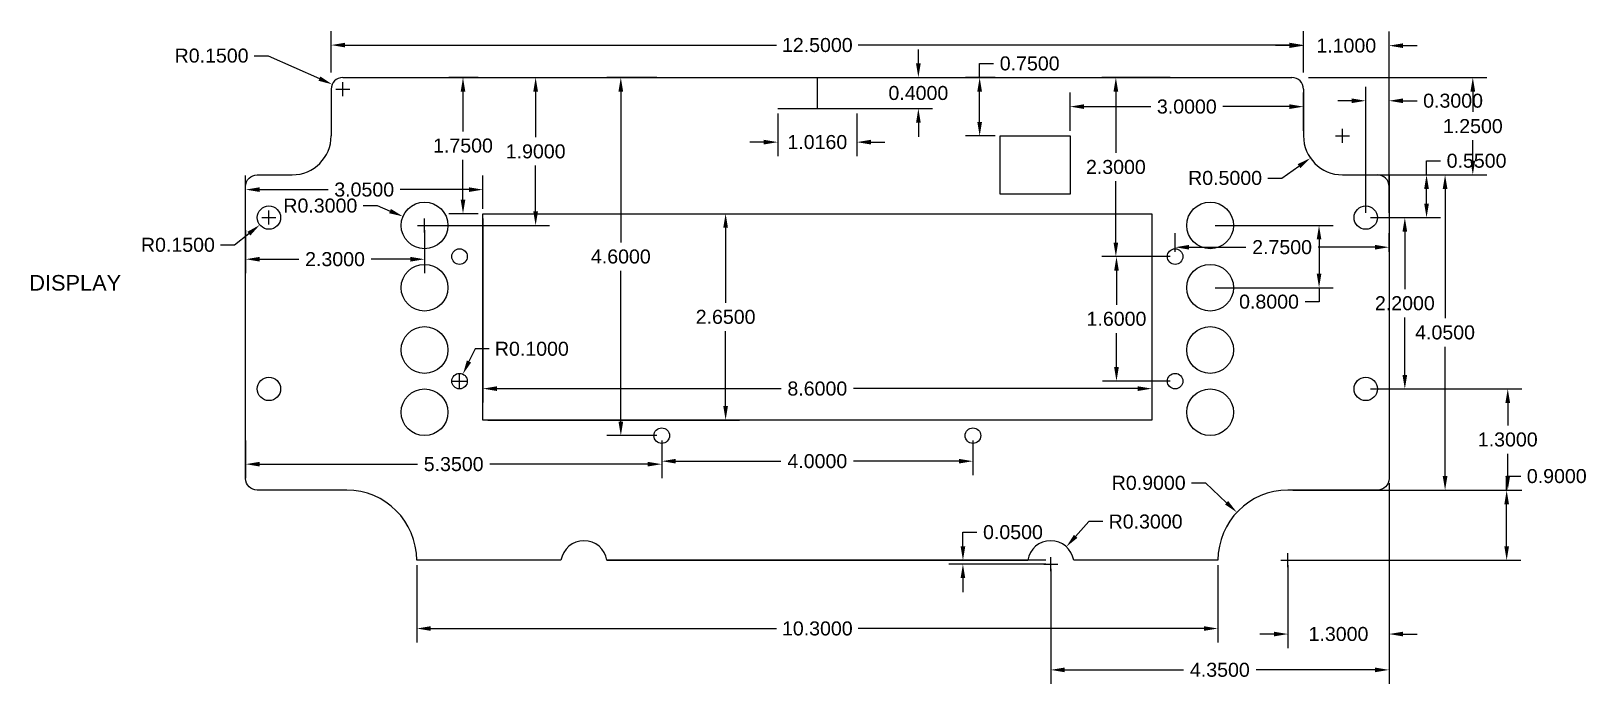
# Model space of a CAD drawing. Header units: inches. Extents: x 4.2 to 70.2, y 12.2 to 51.1.
# Drawn here: x 4.25 to 24.24, y 42.75 to 51.13 of the extents above; entities that cross this region are included whole.
import ezdxf

# ---------------------------------------------------------------- set-up
doc = ezdxf.new("R2010")
doc.units = ezdxf.units.IN
doc.header["$MEASUREMENT"] = 0
doc.styles.get("Standard").update_dxf_attribs({"font": 'arial.ttf'})
doc.dimstyles.get("Standard").update_dxf_attribs({"dimtxt": 0.18, "dimasz": 0.18, "dimexe": 0.18, "dimexo": 0.0625, "dimgap": 0.09, "dimtad": 0, "dimtih": 1, "dimtoh": 1, "dimdec": 4, "dimzin": 0, "dimdsep": 46, "dimtxsty": 'Standard', "dimcen": 0.09, "dimadec": 0, "dimazin": 0, "dimtfac": 1, "dimtdec": 4, "dimtofl": 0, "dimtmove": 0, "dimatfit": 3, "dimfxl": 1, "dimtolj": 1, "dimtzin": 0, "dimarcsym": 0})

msp = doc.modelspace()

# ---------------------------------------------------------------- texts
at = {"insert": (4.22469, 48.00003), "char_height": 0.2, "attachment_point": 1}
msp.add_mtext_dynamic_manual_height_columns('DISPLAY', width=0.7601346, gutter_width=1, heights=[0], dxfattribs=at)

# ---------------------------------------------------------------- blocks, each defined once
blk = doc.blocks.new('*D1')
at = {"color": 0, "lineweight": -2, "transparency": 16777216}
for p, q in [((8.105, 50.6), (8.105, 51.133)), ((20.605, 50.6), (20.605, 51.133)), ((8.285, 50.953), (13.83, 50.953)), ((20.425, 50.953), (14.88, 50.953))]:
    blk.add_line(p, q, dxfattribs=at)
at = {"color": 0, "transparency": 16777216}
for points in [[(8.285, 50.983), (8.285, 50.923), (8.105, 50.953)], [(20.425, 50.983), (20.425, 50.923), (20.605, 50.953)]]:
    blk.add_solid(points, dxfattribs=at)
at = {"layer": 'Defpoints', "color": 0, "transparency": 16777216}
for p in [(8.105, 50.953), (8.105, 50.537), (20.605, 50.537)]:
    blk.add_point(p, dxfattribs=at)
at = {"color": 0, "transparency": 16777216, "insert": (14.355, 50.953), "char_height": 0.18, "attachment_point": 5}
blk.add_mtext('\\A1;12.5000', dxfattribs=at)
blk = doc.blocks.new('*D2')
at = {"color": 0, "lineweight": -2, "transparency": 16777216}
for p, q in [((20.605, 50.6), (20.605, 51.126)), ((21.705, 49.35), (21.705, 51.126)), ((20.425, 50.946), (20.245, 50.946)), ((21.885, 50.946), (22.065, 50.946))]:
    blk.add_line(p, q, dxfattribs=at)
at = {"color": 0, "transparency": 16777216}
for points in [[(20.425, 50.976), (20.425, 50.916), (20.605, 50.946)], [(21.885, 50.976), (21.885, 50.916), (21.705, 50.946)]]:
    blk.add_solid(points, dxfattribs=at)
at = {"layer": 'Defpoints', "color": 0, "transparency": 16777216}
for p in [(20.605, 50.946), (20.605, 50.537), (21.705, 49.287)]:
    blk.add_point(p, dxfattribs=at)
at = {"color": 0, "transparency": 16777216, "insert": (21.155, 50.946), "char_height": 0.18, "attachment_point": 5}
blk.add_mtext('\\A1;1.1000', dxfattribs=at)
blk = doc.blocks.new('*D3')
at = {"color": 0, "lineweight": -2, "transparency": 16777216}
for p, q in [((21.768, 49.287), (22.605, 49.287)), ((22.425, 49.107), (22.425, 47.444)), ((22.425, 45.417), (22.425, 47.08)), ((21.768, 45.237), (22.605, 45.237))]:
    blk.add_line(p, q, dxfattribs=at)
at = {"color": 0, "transparency": 16777216}
for points in [[(22.395, 49.107), (22.455, 49.107), (22.425, 49.287)], [(22.395, 45.417), (22.455, 45.417), (22.425, 45.237)]]:
    blk.add_solid(points, dxfattribs=at)
at = {"layer": 'Defpoints', "color": 0, "transparency": 16777216}
for p in [(21.705, 49.287), (21.705, 45.237), (22.425, 45.237)]:
    blk.add_point(p, dxfattribs=at)
at = {"color": 0, "transparency": 16777216, "insert": (22.425, 47.262), "char_height": 0.18, "attachment_point": 5}
blk.add_mtext('\\A1;4.0500', dxfattribs=at)
blk = doc.blocks.new('*D4')
at = {"color": 0, "lineweight": -2, "transparency": 16777216}
for p, q in [((20.668, 50.537), (22.962, 50.537)), ((22.782, 50.357), (22.782, 50.094)), ((22.782, 49.467), (22.782, 49.73)), ((21.768, 49.287), (22.962, 49.287))]:
    blk.add_line(p, q, dxfattribs=at)
at = {"color": 0, "transparency": 16777216}
for points in [[(22.752, 50.357), (22.812, 50.357), (22.782, 50.537)], [(22.752, 49.467), (22.812, 49.467), (22.782, 49.287)]]:
    blk.add_solid(points, dxfattribs=at)
at = {"layer": 'Defpoints', "color": 0, "transparency": 16777216}
for p in [(20.605, 50.537), (21.705, 49.287), (22.782, 49.287)]:
    blk.add_point(p, dxfattribs=at)
at = {"color": 0, "transparency": 16777216, "insert": (22.782, 49.912), "char_height": 0.18, "attachment_point": 5}
blk.add_mtext('\\A1;1.2500', dxfattribs=at)
blk = doc.blocks.new('*D5')
at = {"color": 0, "lineweight": -2, "transparency": 16777216}
for p, q in [((21.015, 49.787), (21.195, 49.787)), ((21.105, 49.697), (21.105, 49.877)), ((20.327, 49.246), (20.547, 49.399)), ((20.147, 49.246), (20.327, 49.246))]:
    blk.add_line(p, q, dxfattribs=at)
at = {"color": 0, "transparency": 16777216}
blk.add_solid([(20.53, 49.424), (20.564, 49.374), (20.695, 49.502)], dxfattribs=at)
at = {"layer": 'Defpoints', "color": 0, "transparency": 16777216}
for p in [(21.105, 49.787), (20.695, 49.502)]:
    blk.add_point(p, dxfattribs=at)
at = {"color": 0, "transparency": 16777216, "insert": (19.597, 49.246), "char_height": 0.18, "attachment_point": 5}
blk.add_mtext('\\A1;R0.5000', dxfattribs=at)
blk = doc.blocks.new('*D6')
at = {"color": 0, "lineweight": -2, "transparency": 16777216}
for p, q in [((21.405, 48.8), (21.405, 50.418)), ((21.705, 48.8), (21.705, 50.418)), ((21.225, 50.238), (21.045, 50.238)), ((21.885, 50.238), (22.065, 50.238))]:
    blk.add_line(p, q, dxfattribs=at)
at = {"color": 0, "transparency": 16777216}
for points in [[(21.225, 50.268), (21.225, 50.208), (21.405, 50.238)], [(21.885, 50.268), (21.885, 50.208), (21.705, 50.238)]]:
    blk.add_solid(points, dxfattribs=at)
at = {"layer": 'Defpoints', "color": 0, "transparency": 16777216}
for p in [(21.705, 50.238), (21.405, 48.737), (21.705, 48.737)]:
    blk.add_point(p, dxfattribs=at)
at = {"color": 0, "transparency": 16777216, "insert": (22.528, 50.238), "char_height": 0.18, "attachment_point": 5}
blk.add_mtext('\\A1;0.3000', dxfattribs=at)
blk = doc.blocks.new('*D7')
at = {"color": 0, "lineweight": -2, "transparency": 16777216}
for p, q in [((22.187, 49.287), (22.187, 49.467)), ((22.187, 49.467), (22.367, 49.467)), ((21.468, 49.287), (22.367, 49.287)), ((22.187, 48.917), (22.187, 49.107)), ((21.468, 48.737), (22.367, 48.737))]:
    blk.add_line(p, q, dxfattribs=at)
at = {"color": 0, "transparency": 16777216}
for points in [[(22.157, 49.107), (22.217, 49.107), (22.187, 49.287)], [(22.157, 48.917), (22.217, 48.917), (22.187, 48.737)]]:
    blk.add_solid(points, dxfattribs=at)
at = {"layer": 'Defpoints', "color": 0, "transparency": 16777216}
for p in [(21.405, 49.287), (22.187, 49.287), (21.405, 48.737)]:
    blk.add_point(p, dxfattribs=at)
at = {"color": 0, "transparency": 16777216, "insert": (22.83, 49.467), "char_height": 0.18, "attachment_point": 5}
blk.add_mtext('\\A1;0.5500', dxfattribs=at)
blk = doc.blocks.new('*D8')
at = {"color": 0, "lineweight": -2, "transparency": 16777216}
for p, q in [((21.468, 46.537), (23.411, 46.537)), ((23.231, 46.357), (23.231, 46.069)), ((23.231, 45.417), (23.231, 45.705)), ((21.468, 45.237), (23.411, 45.237))]:
    blk.add_line(p, q, dxfattribs=at)
at = {"color": 0, "transparency": 16777216}
for points in [[(23.201, 46.357), (23.261, 46.357), (23.231, 46.537)], [(23.201, 45.417), (23.261, 45.417), (23.231, 45.237)]]:
    blk.add_solid(points, dxfattribs=at)
at = {"layer": 'Defpoints', "color": 0, "transparency": 16777216}
for p in [(21.405, 46.537), (21.405, 45.237), (23.231, 45.237)]:
    blk.add_point(p, dxfattribs=at)
at = {"color": 0, "transparency": 16777216, "insert": (23.231, 45.887), "char_height": 0.18, "attachment_point": 5}
blk.add_mtext('\\A1;1.3000', dxfattribs=at)
blk = doc.blocks.new('*D9')
at = {"color": 0, "lineweight": -2, "transparency": 16777216}
for p, q in [((21.468, 48.737), (22.088, 48.737)), ((21.908, 48.557), (21.908, 47.819)), ((21.908, 46.717), (21.908, 47.455)), ((21.468, 46.537), (22.088, 46.537))]:
    blk.add_line(p, q, dxfattribs=at)
at = {"color": 0, "transparency": 16777216}
for points in [[(21.878, 48.557), (21.938, 48.557), (21.908, 48.737)], [(21.878, 46.717), (21.938, 46.717), (21.908, 46.537)]]:
    blk.add_solid(points, dxfattribs=at)
at = {"layer": 'Defpoints', "color": 0, "transparency": 16777216}
for p in [(21.405, 48.737), (21.405, 46.537), (21.908, 46.537)]:
    blk.add_point(p, dxfattribs=at)
at = {"color": 0, "transparency": 16777216, "insert": (21.908, 47.637), "char_height": 0.18, "attachment_point": 5}
blk.add_mtext('\\A1;2.2000', dxfattribs=at)
blk = doc.blocks.new('*D10')
at = {"color": 0, "lineweight": -2, "transparency": 16777216}
for p, q in [((19.468, 48.637), (20.985, 48.637)), ((20.805, 48.457), (20.805, 48.017)), ((19.468, 47.837), (20.985, 47.837)), ((20.805, 47.837), (20.805, 47.657)), ((20.805, 47.657), (20.625, 47.657))]:
    blk.add_line(p, q, dxfattribs=at)
at = {"color": 0, "transparency": 16777216}
for points in [[(20.775, 48.457), (20.835, 48.457), (20.805, 48.637)], [(20.775, 48.017), (20.835, 48.017), (20.805, 47.837)]]:
    blk.add_solid(points, dxfattribs=at)
at = {"layer": 'Defpoints', "color": 0, "transparency": 16777216}
for p in [(19.405, 48.637), (19.405, 47.837), (20.805, 47.837)]:
    blk.add_point(p, dxfattribs=at)
at = {"color": 0, "transparency": 16777216, "insert": (20.162, 47.657), "char_height": 0.18, "attachment_point": 5}
blk.add_mtext('\\A1;0.8000', dxfattribs=at)
blk = doc.blocks.new('*D11')
at = {"color": 0, "lineweight": -2, "transparency": 16777216}
for p, q in [((18.893, 48.237), (18.021, 48.237)), ((18.201, 48.057), (18.201, 47.619)), ((18.201, 46.817), (18.201, 47.255)), ((18.893, 46.637), (18.021, 46.637))]:
    blk.add_line(p, q, dxfattribs=at)
at = {"color": 0, "transparency": 16777216}
for points in [[(18.171, 48.057), (18.231, 48.057), (18.201, 48.237)], [(18.171, 46.817), (18.231, 46.817), (18.201, 46.637)]]:
    blk.add_solid(points, dxfattribs=at)
at = {"layer": 'Defpoints', "color": 0, "transparency": 16777216}
for p in [(18.201, 48.237), (18.955, 48.237), (18.955, 46.637)]:
    blk.add_point(p, dxfattribs=at)
at = {"color": 0, "transparency": 16777216, "insert": (18.201, 47.437), "char_height": 0.18, "attachment_point": 5}
blk.add_mtext('\\A1;1.6000', dxfattribs=at)
blk = doc.blocks.new('*D12')
at = {"color": 0, "lineweight": -2, "transparency": 16777216}
for p, q in [((18.893, 50.537), (18.013, 50.537)), ((18.193, 50.357), (18.193, 49.569)), ((18.193, 48.417), (18.193, 49.205)), ((18.893, 48.237), (18.013, 48.237))]:
    blk.add_line(p, q, dxfattribs=at)
at = {"color": 0, "transparency": 16777216}
for points in [[(18.163, 50.357), (18.223, 50.357), (18.193, 50.537)], [(18.163, 48.417), (18.223, 48.417), (18.193, 48.237)]]:
    blk.add_solid(points, dxfattribs=at)
at = {"layer": 'Defpoints', "color": 0, "transparency": 16777216}
for p in [(18.193, 50.537), (18.955, 50.537), (18.955, 48.237)]:
    blk.add_point(p, dxfattribs=at)
at = {"color": 0, "transparency": 16777216, "insert": (18.193, 49.387), "char_height": 0.18, "attachment_point": 5}
blk.add_mtext('\\A1;2.3000', dxfattribs=at)
blk = doc.blocks.new('*D13')
at = {"color": 0, "lineweight": -2, "transparency": 16777216}
for p, q in [((18.955, 48.3), (18.955, 48.537)), ((21.705, 48.3), (21.705, 48.537)), ((19.135, 48.357), (19.865, 48.357)), ((21.525, 48.357), (20.795, 48.357))]:
    blk.add_line(p, q, dxfattribs=at)
at = {"color": 0, "transparency": 16777216}
for points in [[(19.135, 48.387), (19.135, 48.327), (18.955, 48.357)], [(21.525, 48.387), (21.525, 48.327), (21.705, 48.357)]]:
    blk.add_solid(points, dxfattribs=at)
at = {"layer": 'Defpoints', "color": 0, "transparency": 16777216}
for p in [(18.955, 48.237), (21.705, 48.357), (21.705, 48.237)]:
    blk.add_point(p, dxfattribs=at)
at = {"color": 0, "transparency": 16777216, "insert": (20.33, 48.357), "char_height": 0.18, "attachment_point": 5}
blk.add_mtext('\\A1;2.7500', dxfattribs=at)
blk = doc.blocks.new('*D14')
at = {"color": 0, "lineweight": -2, "transparency": 16777216}
for p, q in [((9.993, 50.537), (9.62, 50.537)), ((9.8, 50.357), (9.8, 49.844)), ((9.8, 48.967), (9.8, 49.48)), ((9.993, 48.787), (9.62, 48.787))]:
    blk.add_line(p, q, dxfattribs=at)
at = {"color": 0, "transparency": 16777216}
for points in [[(9.77, 50.357), (9.83, 50.357), (9.8, 50.537)], [(9.77, 48.967), (9.83, 48.967), (9.8, 48.787)]]:
    blk.add_solid(points, dxfattribs=at)
at = {"layer": 'Defpoints', "color": 0, "transparency": 16777216}
for p in [(9.8, 50.537), (10.055, 50.537), (10.055, 48.787)]:
    blk.add_point(p, dxfattribs=at)
at = {"color": 0, "transparency": 16777216, "insert": (9.8, 49.662), "char_height": 0.18, "attachment_point": 5}
blk.add_mtext('\\A1;1.7500', dxfattribs=at)
blk = doc.blocks.new('*D15')
at = {"color": 0, "lineweight": -2, "transparency": 16777216}
for p, q in [((7.005, 48.85), (7.005, 49.277)), ((10.055, 48.85), (10.055, 49.277)), ((7.185, 49.097), (8.067, 49.097)), ((9.875, 49.097), (8.993, 49.097))]:
    blk.add_line(p, q, dxfattribs=at)
at = {"color": 0, "transparency": 16777216}
for points in [[(7.185, 49.127), (7.185, 49.067), (7.005, 49.097)], [(9.875, 49.127), (9.875, 49.067), (10.055, 49.097)]]:
    blk.add_solid(points, dxfattribs=at)
at = {"layer": 'Defpoints', "color": 0, "transparency": 16777216}
for p in [(7.005, 49.097), (7.005, 48.787), (10.055, 48.787)]:
    blk.add_point(p, dxfattribs=at)
at = {"color": 0, "transparency": 16777216, "insert": (8.53, 49.097), "char_height": 0.18, "attachment_point": 5}
blk.add_mtext('\\A1;3.0500', dxfattribs=at)
blk = doc.blocks.new('*D16')
at = {"color": 0, "lineweight": -2, "transparency": 16777216}
for p, q in [((7.117, 50.817), (7.297, 50.817)), ((7.297, 50.817), (7.954, 50.522)), ((8.165, 50.387), (8.345, 50.387)), ((8.255, 50.297), (8.255, 50.477))]:
    blk.add_line(p, q, dxfattribs=at)
at = {"color": 0, "transparency": 16777216}
blk.add_solid([(7.966, 50.55), (7.942, 50.495), (8.118, 50.449)], dxfattribs=at)
at = {"layer": 'Defpoints', "color": 0, "transparency": 16777216}
for p in [(8.118, 50.449), (8.255, 50.387)]:
    blk.add_point(p, dxfattribs=at)
at = {"color": 0, "transparency": 16777216, "insert": (6.568, 50.817), "char_height": 0.18, "attachment_point": 5}
blk.add_mtext('\\A1;R0.1500', dxfattribs=at)
blk = doc.blocks.new('*D17')
at = {"color": 0, "lineweight": -2, "transparency": 16777216}
for p, q in [((12.355, 45.875), (12.355, 45.429)), ((16.355, 45.875), (16.355, 45.429)), ((12.535, 45.609), (13.888, 45.609)), ((16.175, 45.609), (14.822, 45.609))]:
    blk.add_line(p, q, dxfattribs=at)
at = {"color": 0, "transparency": 16777216}
for points in [[(12.535, 45.639), (12.535, 45.579), (12.355, 45.609)], [(16.175, 45.639), (16.175, 45.579), (16.355, 45.609)]]:
    blk.add_solid(points, dxfattribs=at)
at = {"layer": 'Defpoints', "color": 0, "transparency": 16777216}
for p in [(12.355, 45.937), (16.355, 45.937), (16.355, 45.609)]:
    blk.add_point(p, dxfattribs=at)
at = {"color": 0, "transparency": 16777216, "insert": (14.355, 45.609), "char_height": 0.18, "attachment_point": 5}
blk.add_mtext('\\A1;4.0000', dxfattribs=at)
blk = doc.blocks.new('*D18')
at = {"color": 0, "lineweight": -2, "transparency": 16777216}
for p, q in [((12.293, 50.537), (11.649, 50.537)), ((11.829, 50.357), (11.829, 48.419)), ((11.829, 46.117), (11.829, 48.055)), ((12.293, 45.937), (11.649, 45.937))]:
    blk.add_line(p, q, dxfattribs=at)
at = {"color": 0, "transparency": 16777216}
for points in [[(11.799, 50.357), (11.859, 50.357), (11.829, 50.537)], [(11.799, 46.117), (11.859, 46.117), (11.829, 45.937)]]:
    blk.add_solid(points, dxfattribs=at)
at = {"layer": 'Defpoints', "color": 0, "transparency": 16777216}
for p in [(11.829, 50.537), (12.355, 50.537), (12.355, 45.937)]:
    blk.add_point(p, dxfattribs=at)
at = {"color": 0, "transparency": 16777216, "insert": (11.829, 48.237), "char_height": 0.18, "attachment_point": 5}
blk.add_mtext('\\A1;4.6000', dxfattribs=at)
blk = doc.blocks.new('*D19')
at = {"color": 0, "lineweight": -2, "transparency": 16777216}
for p, q in [((7.005, 45.875), (7.005, 45.391)), ((12.355, 45.875), (12.355, 45.391)), ((7.185, 45.571), (9.217, 45.571)), ((12.175, 45.571), (10.143, 45.571))]:
    blk.add_line(p, q, dxfattribs=at)
at = {"color": 0, "transparency": 16777216}
for points in [[(7.185, 45.601), (7.185, 45.541), (7.005, 45.571)], [(12.175, 45.601), (12.175, 45.541), (12.355, 45.571)]]:
    blk.add_solid(points, dxfattribs=at)
at = {"layer": 'Defpoints', "color": 0, "transparency": 16777216}
for p in [(7.005, 45.937), (12.355, 45.937), (7.005, 45.571)]:
    blk.add_point(p, dxfattribs=at)
at = {"color": 0, "transparency": 16777216, "insert": (9.68, 45.571), "char_height": 0.18, "attachment_point": 5}
blk.add_mtext('\\A1;5.3500', dxfattribs=at)
blk = doc.blocks.new('*D20')
at = {"color": 0, "lineweight": -2, "transparency": 16777216}
for p, q in [((15.654, 50.717), (15.654, 50.897)), ((14.418, 50.537), (15.834, 50.537)), ((14.418, 50.137), (15.834, 50.137)), ((15.654, 49.957), (15.654, 49.777))]:
    blk.add_line(p, q, dxfattribs=at)
at = {"color": 0, "transparency": 16777216}
for points in [[(15.624, 50.717), (15.684, 50.717), (15.654, 50.537)], [(15.624, 49.957), (15.684, 49.957), (15.654, 50.137)]]:
    blk.add_solid(points, dxfattribs=at)
at = {"layer": 'Defpoints', "color": 0, "transparency": 16777216}
for p in [(14.355, 50.537), (15.654, 50.537), (14.355, 50.137)]:
    blk.add_point(p, dxfattribs=at)
at = {"color": 0, "transparency": 16777216, "insert": (15.654, 50.337), "char_height": 0.18, "attachment_point": 5}
blk.add_mtext('\\A1;0.4000', dxfattribs=at)
blk = doc.blocks.new('*D21')
at = {"color": 0, "lineweight": -2, "transparency": 16777216}
for p, q in [((13.847, 50.075), (13.847, 49.527)), ((14.863, 50.075), (14.863, 49.527)), ((13.667, 49.707), (13.487, 49.707)), ((15.043, 49.707), (15.223, 49.707))]:
    blk.add_line(p, q, dxfattribs=at)
at = {"color": 0, "transparency": 16777216}
for points in [[(13.667, 49.737), (13.667, 49.677), (13.847, 49.707)], [(15.043, 49.737), (15.043, 49.677), (14.863, 49.707)]]:
    blk.add_solid(points, dxfattribs=at)
at = {"layer": 'Defpoints', "color": 0, "transparency": 16777216}
for p in [(13.847, 50.137), (14.863, 50.137), (13.847, 49.707)]:
    blk.add_point(p, dxfattribs=at)
at = {"color": 0, "transparency": 16777216, "insert": (14.355, 49.707), "char_height": 0.18, "attachment_point": 5}
blk.add_mtext('\\A1;1.0160', dxfattribs=at)
blk = doc.blocks.new('*D22')
at = {"color": 0, "lineweight": -2, "transparency": 16777216}
for p, q in [((16.442, 50.537), (16.442, 50.717)), ((16.442, 50.717), (16.622, 50.717)), ((16.643, 50.537), (16.262, 50.537)), ((16.442, 49.967), (16.442, 50.357)), ((16.643, 49.787), (16.262, 49.787))]:
    blk.add_line(p, q, dxfattribs=at)
at = {"color": 0, "transparency": 16777216}
for points in [[(16.412, 50.357), (16.472, 50.357), (16.442, 50.537)], [(16.412, 49.967), (16.472, 49.967), (16.442, 49.787)]]:
    blk.add_solid(points, dxfattribs=at)
at = {"layer": 'Defpoints', "color": 0, "transparency": 16777216}
for p in [(16.442, 50.537), (16.705, 50.537), (16.705, 49.787)]:
    blk.add_point(p, dxfattribs=at)
at = {"color": 0, "transparency": 16777216, "insert": (17.085, 50.717), "char_height": 0.18, "attachment_point": 5}
blk.add_mtext('\\A1;0.7500', dxfattribs=at)
blk = doc.blocks.new('*D23')
at = {"color": 0, "lineweight": -2, "transparency": 16777216}
for p, q in [((17.605, 49.85), (17.605, 50.343)), ((20.605, 49.85), (20.605, 50.343)), ((17.785, 50.163), (18.642, 50.163)), ((20.425, 50.163), (19.568, 50.163))]:
    blk.add_line(p, q, dxfattribs=at)
at = {"color": 0, "transparency": 16777216}
for points in [[(17.785, 50.193), (17.785, 50.133), (17.605, 50.163)], [(20.425, 50.193), (20.425, 50.133), (20.605, 50.163)]]:
    blk.add_solid(points, dxfattribs=at)
at = {"layer": 'Defpoints', "color": 0, "transparency": 16777216}
for p in [(20.605, 50.163), (17.605, 49.787), (20.605, 49.787)]:
    blk.add_point(p, dxfattribs=at)
at = {"color": 0, "transparency": 16777216, "insert": (19.105, 50.163), "char_height": 0.18, "attachment_point": 5}
blk.add_mtext('\\A1;3.0000', dxfattribs=at)
blk = doc.blocks.new('*D24')
at = {"color": 0, "lineweight": -2, "transparency": 16777216}
for p, q in [((7.005, 48.575), (7.005, 48.023)), ((9.305, 48.575), (9.305, 48.023)), ((7.185, 48.203), (7.69, 48.203)), ((9.125, 48.203), (8.62, 48.203))]:
    blk.add_line(p, q, dxfattribs=at)
at = {"color": 0, "transparency": 16777216}
for points in [[(7.185, 48.233), (7.185, 48.173), (7.005, 48.203)], [(9.125, 48.233), (9.125, 48.173), (9.305, 48.203)]]:
    blk.add_solid(points, dxfattribs=at)
at = {"layer": 'Defpoints', "color": 0, "transparency": 16777216}
for p in [(7.005, 48.637), (9.305, 48.637), (7.005, 48.203)]:
    blk.add_point(p, dxfattribs=at)
at = {"color": 0, "transparency": 16777216, "insert": (8.155, 48.203), "char_height": 0.18, "attachment_point": 5}
blk.add_mtext('\\A1;2.3000', dxfattribs=at)
blk = doc.blocks.new('*D25')
at = {"color": 0, "lineweight": -2, "transparency": 16777216}
for p, q in [((9.368, 50.537), (10.914, 50.537)), ((10.734, 50.357), (10.734, 49.769)), ((10.734, 48.817), (10.734, 49.405)), ((9.368, 48.637), (10.914, 48.637))]:
    blk.add_line(p, q, dxfattribs=at)
at = {"color": 0, "transparency": 16777216}
for points in [[(10.704, 50.357), (10.764, 50.357), (10.734, 50.537)], [(10.704, 48.817), (10.764, 48.817), (10.734, 48.637)]]:
    blk.add_solid(points, dxfattribs=at)
at = {"layer": 'Defpoints', "color": 0, "transparency": 16777216}
for p in [(9.305, 50.537), (10.734, 50.537), (9.305, 48.637)]:
    blk.add_point(p, dxfattribs=at)
at = {"color": 0, "transparency": 16777216, "insert": (10.734, 49.587), "char_height": 0.18, "attachment_point": 5}
blk.add_mtext('\\A1;1.9000', dxfattribs=at)
blk = doc.blocks.new('*D26')
at = {"color": 0, "lineweight": -2, "transparency": 16777216}
for p, q in [((10.055, 48.725), (10.055, 46.361)), ((18.655, 48.725), (18.655, 46.361)), ((10.235, 46.541), (13.892, 46.541)), ((18.475, 46.541), (14.819, 46.541))]:
    blk.add_line(p, q, dxfattribs=at)
at = {"color": 0, "transparency": 16777216}
for points in [[(10.235, 46.571), (10.235, 46.511), (10.055, 46.541)], [(18.475, 46.571), (18.475, 46.511), (18.655, 46.541)]]:
    blk.add_solid(points, dxfattribs=at)
at = {"layer": 'Defpoints', "color": 0, "transparency": 16777216}
for p in [(10.055, 48.787), (18.655, 48.787), (10.055, 46.541)]:
    blk.add_point(p, dxfattribs=at)
at = {"color": 0, "transparency": 16777216, "insert": (14.355, 46.541), "char_height": 0.18, "attachment_point": 5}
blk.add_mtext('\\A1;8.6000', dxfattribs=at)
blk = doc.blocks.new('*D27')
at = {"color": 0, "lineweight": -2, "transparency": 16777216}
for p, q in [((10.118, 48.787), (13.356, 48.787)), ((13.176, 48.607), (13.176, 47.644)), ((13.176, 46.317), (13.176, 47.28)), ((10.118, 46.137), (13.356, 46.137))]:
    blk.add_line(p, q, dxfattribs=at)
at = {"color": 0, "transparency": 16777216}
for points in [[(13.146, 48.607), (13.206, 48.607), (13.176, 48.787)], [(13.146, 46.317), (13.206, 46.317), (13.176, 46.137)]]:
    blk.add_solid(points, dxfattribs=at)
at = {"layer": 'Defpoints', "color": 0, "transparency": 16777216}
for p in [(10.055, 48.787), (10.055, 46.137), (13.176, 46.137)]:
    blk.add_point(p, dxfattribs=at)
at = {"color": 0, "transparency": 16777216, "insert": (13.176, 47.462), "char_height": 0.18, "attachment_point": 5}
blk.add_mtext('\\A1;2.6500', dxfattribs=at)
blk = doc.blocks.new('*D28')
at = {"color": 0, "lineweight": -2, "transparency": 16777216}
for p, q in [((9.205, 44.275), (9.205, 43.28)), ((19.505, 44.275), (19.505, 43.28)), ((9.385, 43.46), (13.83, 43.46)), ((19.325, 43.46), (14.88, 43.46))]:
    blk.add_line(p, q, dxfattribs=at)
at = {"color": 0, "transparency": 16777216}
for points in [[(9.385, 43.49), (9.385, 43.43), (9.205, 43.46)], [(19.325, 43.49), (19.325, 43.43), (19.505, 43.46)]]:
    blk.add_solid(points, dxfattribs=at)
at = {"layer": 'Defpoints', "color": 0, "transparency": 16777216}
for p in [(9.205, 44.337), (19.505, 44.337), (19.505, 43.46)]:
    blk.add_point(p, dxfattribs=at)
at = {"color": 0, "transparency": 16777216, "insert": (14.355, 43.46), "char_height": 0.18, "attachment_point": 5}
blk.add_mtext('\\A1;10.3000', dxfattribs=at)
blk = doc.blocks.new('*D29')
at = {"color": 0, "lineweight": -2, "transparency": 16777216}
for p, q in [((19.165, 45.33), (19.345, 45.33)), ((19.345, 45.33), (19.617, 45.076)), ((20.405, 44.247), (20.405, 44.427)), ((20.315, 44.337), (20.495, 44.337))]:
    blk.add_line(p, q, dxfattribs=at)
at = {"color": 0, "transparency": 16777216}
blk.add_solid([(19.637, 45.097), (19.596, 45.054), (19.748, 44.953)], dxfattribs=at)
at = {"layer": 'Defpoints', "color": 0, "transparency": 16777216}
for p in [(19.748, 44.953), (20.405, 44.337)]:
    blk.add_point(p, dxfattribs=at)
at = {"color": 0, "transparency": 16777216, "insert": (18.615, 45.33), "char_height": 0.18, "attachment_point": 5}
blk.add_mtext('\\A1;R0.9000', dxfattribs=at)
blk = doc.blocks.new('*D30')
at = {"color": 0, "lineweight": -2, "transparency": 16777216}
for p, q in [((21.705, 45.325), (21.705, 43.209)), ((20.405, 44.275), (20.405, 43.209)), ((20.225, 43.389), (20.045, 43.389)), ((21.885, 43.389), (22.065, 43.389))]:
    blk.add_line(p, q, dxfattribs=at)
at = {"color": 0, "transparency": 16777216}
for points in [[(20.225, 43.419), (20.225, 43.359), (20.405, 43.389)], [(21.885, 43.419), (21.885, 43.359), (21.705, 43.389)]]:
    blk.add_solid(points, dxfattribs=at)
at = {"layer": 'Defpoints', "color": 0, "transparency": 16777216}
for p in [(21.705, 45.387), (20.405, 44.337), (21.705, 43.389)]:
    blk.add_point(p, dxfattribs=at)
at = {"color": 0, "transparency": 16777216, "insert": (21.055, 43.389), "char_height": 0.18, "attachment_point": 5}
blk.add_mtext('\\A1;1.3000', dxfattribs=at)
blk = doc.blocks.new('*D31')
at = {"color": 0, "lineweight": -2, "transparency": 16777216}
for p, q in [((23.217, 45.237), (23.217, 45.417)), ((23.217, 45.417), (23.397, 45.417)), ((20.468, 45.237), (23.397, 45.237)), ((23.217, 44.517), (23.217, 45.057)), ((20.468, 44.337), (23.397, 44.337))]:
    blk.add_line(p, q, dxfattribs=at)
at = {"color": 0, "transparency": 16777216}
for points in [[(23.187, 45.057), (23.247, 45.057), (23.217, 45.237)], [(23.187, 44.517), (23.247, 44.517), (23.217, 44.337)]]:
    blk.add_solid(points, dxfattribs=at)
at = {"layer": 'Defpoints', "color": 0, "transparency": 16777216}
for p in [(20.405, 45.237), (23.217, 45.237), (20.405, 44.337)]:
    blk.add_point(p, dxfattribs=at)
at = {"color": 0, "transparency": 16777216, "insert": (23.861, 45.417), "char_height": 0.18, "attachment_point": 5}
blk.add_mtext('\\A1;0.9000', dxfattribs=at)
blk = doc.blocks.new('*D32')
at = {"color": 0, "lineweight": -2, "transparency": 16777216}
for p, q in [((17.846, 44.833), (17.676, 44.644)), ((18.026, 44.833), (17.846, 44.833)), ((17.355, 44.197), (17.355, 44.377)), ((17.265, 44.287), (17.445, 44.287))]:
    blk.add_line(p, q, dxfattribs=at)
at = {"color": 0, "transparency": 16777216}
blk.add_solid([(17.654, 44.664), (17.698, 44.624), (17.556, 44.51)], dxfattribs=at)
at = {"layer": 'Defpoints', "color": 0, "transparency": 16777216}
for p in [(17.556, 44.51), (17.355, 44.287)]:
    blk.add_point(p, dxfattribs=at)
at = {"color": 0, "transparency": 16777216, "insert": (18.575, 44.833), "char_height": 0.18, "attachment_point": 5}
blk.add_mtext('\\A1;R0.3000', dxfattribs=at)
blk = doc.blocks.new('*D33')
at = {"color": 0, "lineweight": -2, "transparency": 16777216}
for p, q in [((16.227, 44.517), (16.227, 44.697)), ((16.227, 44.697), (16.407, 44.697)), ((17.293, 44.337), (16.047, 44.337)), ((17.293, 44.287), (16.047, 44.287)), ((16.227, 44.107), (16.227, 43.927))]:
    blk.add_line(p, q, dxfattribs=at)
at = {"color": 0, "transparency": 16777216}
for points in [[(16.197, 44.517), (16.257, 44.517), (16.227, 44.337)], [(16.197, 44.107), (16.257, 44.107), (16.227, 44.287)]]:
    blk.add_solid(points, dxfattribs=at)
at = {"layer": 'Defpoints', "color": 0, "transparency": 16777216}
for p in [(16.227, 44.337), (17.355, 44.337), (17.355, 44.287)]:
    blk.add_point(p, dxfattribs=at)
at = {"color": 0, "transparency": 16777216, "insert": (16.87, 44.697), "char_height": 0.18, "attachment_point": 5}
blk.add_mtext('\\A1;0.0500', dxfattribs=at)
blk = doc.blocks.new('*D34')
at = {"color": 0, "lineweight": -2, "transparency": 16777216}
for p, q in [((21.705, 45.325), (21.705, 42.749)), ((17.355, 44.225), (17.355, 42.749)), ((17.535, 42.929), (19.063, 42.929)), ((21.525, 42.929), (19.997, 42.929))]:
    blk.add_line(p, q, dxfattribs=at)
at = {"color": 0, "transparency": 16777216}
for points in [[(17.535, 42.959), (17.535, 42.899), (17.355, 42.929)], [(21.525, 42.959), (21.525, 42.899), (21.705, 42.929)]]:
    blk.add_solid(points, dxfattribs=at)
at = {"layer": 'Defpoints', "color": 0, "transparency": 16777216}
for p in [(21.705, 45.387), (17.355, 44.287), (21.705, 42.929)]:
    blk.add_point(p, dxfattribs=at)
at = {"color": 0, "transparency": 16777216, "insert": (19.53, 42.929), "char_height": 0.18, "attachment_point": 5}
blk.add_mtext('\\A1;4.3500', dxfattribs=at)
blk = doc.blocks.new('*D35')
at = {"color": 0, "lineweight": -2, "transparency": 16777216}
for p, q in [((7.305, 48.647), (7.305, 48.827)), ((7.215, 48.737), (7.395, 48.737)), ((6.684, 48.387), (6.864, 48.387)), ((6.864, 48.387), (7.047, 48.532))]:
    blk.add_line(p, q, dxfattribs=at)
at = {"color": 0, "transparency": 16777216}
blk.add_solid([(7.028, 48.555), (7.066, 48.508), (7.188, 48.644)], dxfattribs=at)
at = {"layer": 'Defpoints', "color": 0, "transparency": 16777216}
for p in [(7.188, 48.644), (7.305, 48.737)]:
    blk.add_point(p, dxfattribs=at)
at = {"color": 0, "transparency": 16777216, "insert": (6.135, 48.387), "char_height": 0.18, "attachment_point": 5}
blk.add_mtext('\\A1;R0.1500', dxfattribs=at)
blk = doc.blocks.new('*D36')
at = {"color": 0, "lineweight": -2, "transparency": 16777216}
for p, q in [((8.516, 48.891), (8.696, 48.891)), ((8.696, 48.891), (8.862, 48.822)), ((9.215, 48.637), (9.395, 48.637)), ((9.305, 48.547), (9.305, 48.727))]:
    blk.add_line(p, q, dxfattribs=at)
at = {"color": 0, "transparency": 16777216}
blk.add_solid([(8.873, 48.849), (8.85, 48.794), (9.028, 48.753)], dxfattribs=at)
at = {"layer": 'Defpoints', "color": 0, "transparency": 16777216}
for p in [(9.028, 48.753), (9.305, 48.637)]:
    blk.add_point(p, dxfattribs=at)
at = {"color": 0, "transparency": 16777216, "insert": (7.966, 48.891), "char_height": 0.18, "attachment_point": 5}
blk.add_mtext('\\A1;R0.3000', dxfattribs=at)
blk = doc.blocks.new('*D37')
at = {"color": 0, "lineweight": -2, "transparency": 16777216}
for p, q in [((9.955, 47.052), (9.877, 46.889)), ((10.135, 47.052), (9.955, 47.052)), ((9.665, 46.637), (9.845, 46.637)), ((9.755, 46.547), (9.755, 46.727))]:
    blk.add_line(p, q, dxfattribs=at)
at = {"color": 0, "transparency": 16777216}
blk.add_solid([(9.85, 46.903), (9.904, 46.876), (9.799, 46.727)], dxfattribs=at)
at = {"layer": 'Defpoints', "color": 0, "transparency": 16777216}
for p in [(9.755, 46.637), (9.799, 46.727)]:
    blk.add_point(p, dxfattribs=at)
at = {"color": 0, "transparency": 16777216, "insert": (10.685, 47.052), "char_height": 0.18, "attachment_point": 5}
blk.add_mtext('\\A1;R0.1000', dxfattribs=at)

# ---------------------------------------------------------------- dimensions: what is measured, and where the dimension line sits
for base, p1, p2, picture, middle in [((8.10511, 50.95254), (20.60511, 50.53734), (8.10511, 50.53734), '*D1', (14.35511, 50.95254)), ((20.60511, 50.94571), (21.70511, 49.28734), (20.60511, 50.53734), '*D2', (21.15511, 50.94571)), ((21.70511, 50.23777), (21.40511, 48.73734), (21.70511, 48.73734), '*D6', (22.52843, 50.23777)), ((20.60511, 50.1635), (17.60511, 49.78734), (20.60511, 49.78734), '*D23', (19.10511, 50.1635)), ((13.84711, 49.7071), (14.86311, 50.13734), (13.84711, 50.13734), '*D21', (14.35511, 49.7071)), ((7.00511, 49.09729), (10.05511, 48.78734), (7.00511, 48.78734), '*D15', (8.53011, 49.09729)), ((10.05511, 46.54067), (18.65511, 48.78734), (10.05511, 48.78734), '*D26', (14.35511, 46.54067)), ((7.00511, 48.20347), (9.30511, 48.63734), (7.00511, 48.63734), '*D24', (8.15511, 48.20347)), ((21.70511, 48.35693), (18.95511, 48.23734), (21.70511, 48.23734), '*D13', (20.33011, 48.35693)), ((7.00511, 45.57062), (12.35511, 45.93734), (7.00511, 45.93734), '*D19', (9.68011, 45.57062)), ((16.35511, 45.60881), (12.35511, 45.93734), (16.35511, 45.93734), '*D17', (14.35511, 45.60881)), ((21.70511, 42.92922), (17.35511, 44.28734), (21.70511, 45.38734), '*D34', (19.53011, 42.92922)), ((21.70511, 43.38943), (20.40511, 44.33734), (21.70511, 45.38734), '*D30', (21.05511, 43.38943)), ((19.50511, 43.45962), (9.20511, 44.33734), (19.50511, 44.33734), '*D28', (14.35511, 43.45962))]:
    dim = msp.add_linear_dim(base=base, p1=p1, p2=p2, dimstyle='Standard')
    dim.commit()
    dim.dimension.update_dxf_attribs({"geometry": picture, "text_midpoint": middle})
for center, mpoint, picture, middle in [((8.25511, 50.38734), (8.11823, 50.44869), '*D16', (6.56798, 50.81656)), ((21.10511, 49.78734), (20.6946, 49.50188), '*D5', (19.59737, 49.24614)), ((7.30511, 48.73734), (7.18773, 48.64394), '*D35', (6.13481, 48.38654)), ((20.40511, 44.33734), (19.7482, 44.95253), '*D29', (18.6152, 45.33045)), ((17.35511, 44.28734), (17.55561, 44.51049), '*D32', (18.57519, 44.83338))]:
    dim = msp.add_radius_dim(center=center, mpoint=mpoint, dimstyle='Standard')
    dim.commit()
    dim.dimension.update_dxf_attribs({"geometry": picture, "text_midpoint": middle, "dimtype": 164})
for base, p1, p2, picture, middle in [((15.65399, 50.53734), (14.35511, 50.13734), (14.35511, 50.53734), '*D20', (15.65399, 50.33734)), ((16.44151, 50.53734), (16.70511, 49.78734), (16.70511, 50.53734), '*D22', (17.08484, 50.71734)), ((10.73365, 50.53734), (9.30511, 48.63734), (9.30511, 50.53734), '*D25', (10.73365, 49.58734)), ((9.8002, 50.53734), (10.05511, 48.78734), (10.05511, 50.53734), '*D14', (9.8002, 49.66234)), ((11.82906, 50.53734), (12.35511, 45.93734), (12.35511, 50.53734), '*D18', (11.82906, 48.23734)), ((18.1932, 50.53734), (18.95511, 48.23734), (18.95511, 50.53734), '*D12', (18.1932, 49.38734)), ((22.78189, 49.28734), (20.60511, 50.53734), (21.70511, 49.28734), '*D4', (22.78189, 49.91234)), ((22.18653, 49.28734), (21.40511, 48.73734), (21.40511, 49.28734), '*D7', (22.82985, 49.46734)), ((22.42545, 45.23734), (21.70511, 49.28734), (21.70511, 45.23734), '*D3', (22.42545, 47.26234)), ((13.17638, 46.13734), (10.05511, 48.78734), (10.05511, 46.13734), '*D27', (13.17638, 47.46234)), ((20.80532, 47.83734), (19.40511, 48.63734), (19.40511, 47.83734), '*D10', (20.16199, 47.65734)), ((21.90791, 46.53734), (21.40511, 48.73734), (21.40511, 46.53734), '*D9', (21.90791, 47.63734)), ((18.20085, 48.23734), (18.95511, 46.63734), (18.95511, 48.23734), '*D11', (18.20085, 47.43734)), ((23.23115, 45.23734), (21.40511, 46.53734), (21.40511, 45.23734), '*D8', (23.23115, 45.88734)), ((23.21747, 45.23734), (20.40511, 44.33734), (20.40511, 45.23734), '*D31', (23.86079, 45.41734)), ((16.22702, 44.33734), (17.35511, 44.28734), (17.35511, 44.33734), '*D33', (16.87035, 44.69734))]:
    dim = msp.add_linear_dim(base=base, p1=p1, p2=p2, angle=90, dimstyle='Standard')
    dim.commit()
    dim.dimension.update_dxf_attribs({"geometry": picture, "text_midpoint": middle})
for center, mpoint, picture, middle in [((9.30511, 48.63734), (9.02814, 48.7526), '*D36', (7.96631, 48.89091)), ((9.75511, 46.63734), (9.79858, 46.72739), '*D37', (10.68454, 47.05159))]:
    dim = msp.add_radius_dim(center=center, mpoint=mpoint, dimstyle='Standard')
    dim.commit()
    dim.dimension.update_dxf_attribs({"geometry": picture, "text_midpoint": middle})

# ---------------------------------------------------------------- linework, layer by layer
for p, q in [((8.10511, 50.38734), (8.10511, 49.78734)), ((8.25511, 50.53734), (20.45511, 50.53734)), ((14.35511, 50.53734), (14.35511, 50.13734)), ((20.60511, 50.38734), (20.60511, 49.78734)), ((13.84711, 50.13734), (14.86311, 50.13734)), ((21.10511, 49.28734), (21.55511, 49.28734)), ((21.55511, 49.28734), (21.70511, 49.28734)), ((21.70511, 49.28734), (21.70511, 49.13734)), ((21.70511, 49.13734), (21.70511, 48.23734)), ((21.70511, 48.23734), (21.70511, 46.63734)), ((21.55511, 45.23734), (21.70511, 45.23734)), ((11.65091, 44.33734), (17.05931, 44.33734))]:
    msp.add_line(p, q)
for points in [[(16.70511, 49.78734), (17.60511, 49.78734), (17.60511, 49.03734), (16.70511, 49.03734)], [(10.05511, 48.78734), (18.65511, 48.78734), (18.65511, 46.13734), (10.05511, 46.13734)]]:
    msp.add_lwpolyline(points, close=True)
for points in [[(8.30511, 45.23734), (7.15511, 45.23734, -0.41421356), (7.00511, 45.38734), (7.00511, 49.13734, -0.41421356), (7.15511, 49.28734), (7.60511, 49.28734)], [(21.70511, 49.13734), (21.70511, 45.38734, -0.41421356), (21.55511, 45.23734), (20.40511, 45.23734)]]:
    msp.add_lwpolyline(points, format="xyb")
for points in [[(11.05931, 44.33734), (9.20511, 44.33734)], [(17.05931, 44.33734), (11.65091, 44.33734)], [(19.50511, 44.33734), (17.65091, 44.33734)]]:
    msp.add_lwpolyline(points)
for centre, radius in [((7.30511, 48.73734), 0.15), ((9.30511, 48.63734), 0.3), ((19.40511, 48.63734), 0.3), ((21.40511, 48.73734), 0.15), ((9.75511, 48.23734), 0.1), ((18.95511, 48.23734), 0.1), ((9.30511, 47.83734), 0.3), ((19.40511, 47.83734), 0.3), ((9.30511, 47.03734), 0.3), ((19.40511, 47.03734), 0.3), ((7.30511, 46.53734), 0.15), ((9.75511, 46.63734), 0.1), ((18.95511, 46.63734), 0.1), ((21.40511, 46.53734), 0.15), ((9.30511, 46.23734), 0.3), ((19.40511, 46.23734), 0.3), ((12.35511, 45.93734), 0.1), ((16.35511, 45.93734), 0.1)]:
    msp.add_circle(centre, radius)
for centre, radius, start, end in [((8.25511, 50.38734), 0.15, 90, 180), ((20.45511, 50.38734), 0.15, 0, 90), ((7.60511, 49.78734), 0.5, 270, 0), ((21.10511, 49.78734), 0.5, 180, 270), ((21.55511, 49.13734), 0.15, 0, 90), ((8.30511, 44.33734), 0.9, 0, 90), ((20.40511, 44.33734), 0.9, 90, 180), ((11.35511, 44.28734), 0.3, 9.594068, 170.405932), ((17.35511, 44.28734), 0.3, 9.594068, 170.405932)]:
    msp.add_arc(centre, radius, start, end)

msp.set_redraw_order([(e.dxf.handle, doc.entitydb.next_handle()) for e in msp.query("TEXT MTEXT ATTDEF DIMENSION ARC_DIMENSION")])  # texts and dimensions are drawn at this point

doc.saveas('drawing.dxf')
